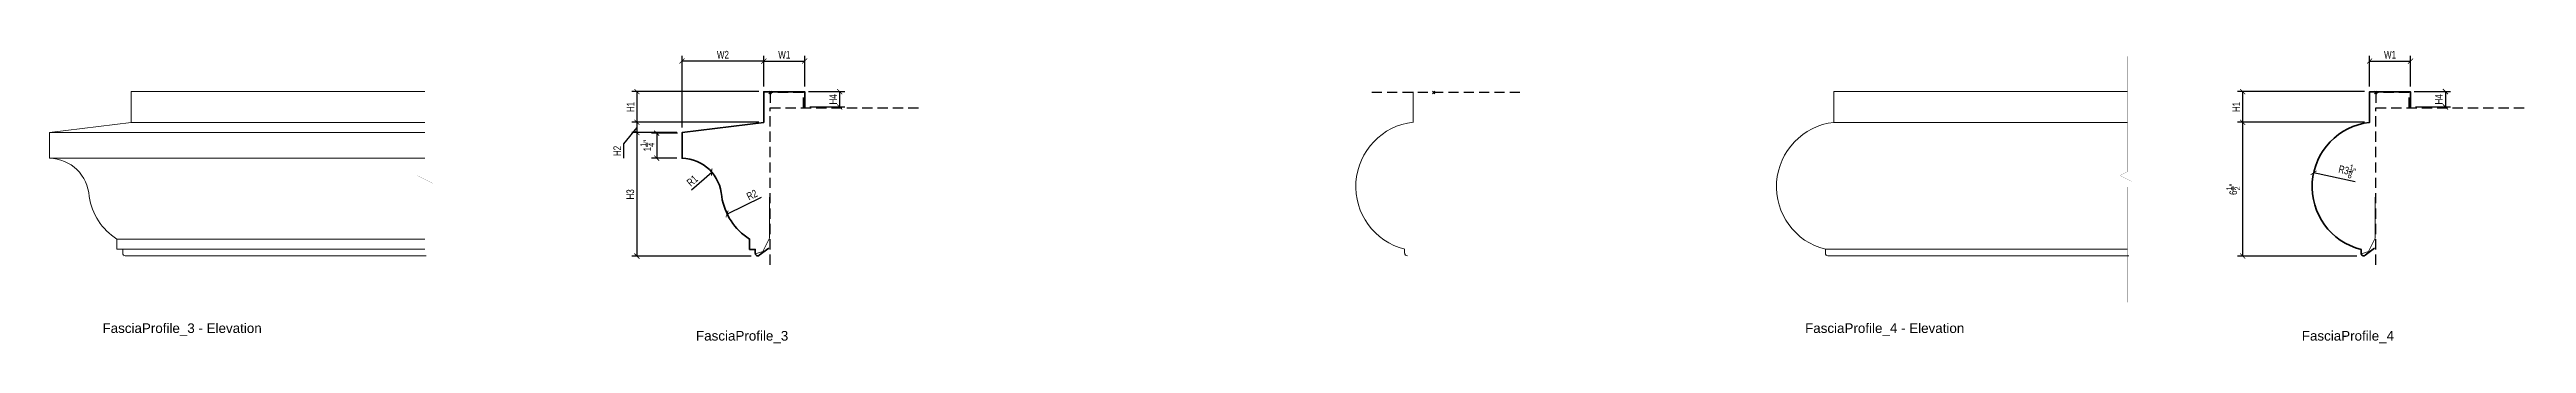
# Model space of a CAD drawing. Header units: inches. Extents: x 1550 to 1938, y 1113 to 1725.
# Drawn here: x 1725.2 to 1846.4, y 1587.6 to 1601.9 of the extents above; entities that cross this region are included whole.
import ezdxf
from ezdxf.enums import TextEntityAlignment as Align

# ---------------------------------------------------------------- set-up
doc = ezdxf.new("R2010")
doc.units = ezdxf.units.IN
doc.header["$LTSCALE"] = 4
doc.header["$MEASUREMENT"] = 0
doc.header["$PDMODE"] = 99
doc.header["$PDSIZE"] = 0.0625
doc.linetypes.add('HIDDEN2', pattern=[0.1875, 0.125, -0.0625])
doc.layers.get('Defpoints').update_dxf_attribs({"color": 121})
for name, color, linetype, lineweight in [('A-Anno-Dims', 211, 'Continuous', 25), ('A-Anno-Symb', 131, 'Continuous', 25), ('G-Anno-Ttlb', 213, 'Continuous', 50), ('SubStrate', 81, 'HIDDEN2', 25), ('Thin', 150, 'Continuous', 18), ('Wide', 212, 'Continuous', 35)]:
    doc.layers.add(name, color=color, linetype=linetype, lineweight=lineweight)
doc.layers.add('G-Anno-Nplt', color=140, linetype='Continuous', lineweight=18, plot=False)
doc.styles.add('Arch-Dim', font='arial.ttf', dxfattribs={"width": 0.75})
doc.styles.add('RomanS', font='romans.shx')
doc.dimstyles.new('Aec-Arch-I-3', dxfattribs={"dimscale": 4, "dimtxt": 0.09375, "dimasz": 0.0625, "dimexe": 0.0625, "dimexo": 0.0625, "dimgap": 0.03125, "dimtad": 1, "dimdec": 4, "dimzin": 3, "dimdsep": 46, "dimlunit": 4, "dimtxsty": 'Arch-Dim', "dimblk": 'ARCHTICK', "dimcen": 0.09375, "dimclrd": 8, "dimclre": 8, "dimazin": 2, "dimtfac": 0.75, "dimtdec": 4, "dimtix": 1, "dimtmove": 1, "dimatfit": 2, "dimldrblk": 'OPEN90', "dimfxl": 1, "dimtolj": 1, "dimtzin": 0, "dimarcsym": 0})

msp = doc.modelspace()

# ---------------------------------------------------------------- blocks, each defined once
blk = doc.blocks.new('Anno_Title_T2')
at = {"color": 0, "linetype": 'ByBlock', "lineweight": -2, "style": 'RomanS'}
blk.add_attdef('TITLE', (0, 0.5), '', height=1.25, dxfattribs=at)
blk.add_attdef('SCALE', text='', height=0.75, dxfattribs=at).set_placement((0, -0.5), align=Align.TOP_LEFT)
blk = doc.blocks.new('_ArchTick')
at = {"color": 0, "linetype": 'ByBlock', "const_width": 0.15}
blk.add_lwpolyline([(-0.5, -0.5), (0.5, 0.5)], dxfattribs=at)
blk = doc.blocks.new('*D177')
at = {"layer": 'A-Anno-Dims', "color": 8, "lineweight": -2, "transparency": 16777216}
for p, q in [((1760.18, 1600.11), (1760.18, 1601.6)), ((1760.18, 1601.35), (1762.18, 1601.35)), ((1762.18, 1600.11), (1762.18, 1601.6))]:
    blk.add_line(p, q, dxfattribs=at)
at = {"layer": 'Defpoints', "color": 0, "transparency": 16777216}
for p in [(1762.18, 1601.35), (1760.18, 1599.86), (1762.18, 1599.86)]:
    blk.add_point(p, dxfattribs=at)
at = {"layer": 'A-Anno-Dims', "color": 8, "lineweight": -2, "transparency": 16777216, "xscale": 0.25, "yscale": 0.25, "zscale": 0.25, "rotation": 180}
blk.add_blockref('_ArchTick', (1760.18, 1601.35), dxfattribs=at)
at = {"layer": 'A-Anno-Dims', "color": 8, "lineweight": -2, "transparency": 16777216, "xscale": 0.25, "yscale": 0.25, "zscale": 0.25}
blk.add_blockref('_ArchTick', (1762.18, 1601.35), dxfattribs=at)
at = {"layer": 'A-Anno-Dims', "color": 0, "transparency": 16777216, "insert": (1761.18, 1601.66), "char_height": 0.375, "attachment_point": 5, "style": 'Arch-Dim'}
blk.add_mtext('\\A1;W1', dxfattribs=at)
blk = doc.blocks.new('_Open90')
at = {"color": 0, "linetype": 'ByBlock', "lineweight": -2}
for p, q in [((0, 0), (-1, 0)), ((-0.5, 0.5), (0, 0)), ((0, 0), (-0.5, -0.5))]:
    blk.add_line(p, q, dxfattribs=at)
blk = doc.blocks.new('*D178')
at = {"layer": 'A-Anno-Dims', "color": 8, "lineweight": -2, "transparency": 16777216}
for p, q in [((1762.37, 1599.86), (1764.14, 1599.86)), ((1763.89, 1599.86), (1763.89, 1599.11)), ((1762.43, 1599.11), (1764.14, 1599.11))]:
    blk.add_line(p, q, dxfattribs=at)
at = {"layer": 'Defpoints', "color": 0, "transparency": 16777216}
for p in [(1762.12, 1599.86), (1762.18, 1599.11), (1763.89, 1599.11)]:
    blk.add_point(p, dxfattribs=at)
at = {"layer": 'A-Anno-Dims', "color": 8, "lineweight": -2, "transparency": 16777216, "xscale": 0.25, "yscale": 0.25, "zscale": 0.25}
for p, rotation in [((1763.89, 1599.86), 90), ((1763.89, 1599.11), 270)]:
    blk.add_blockref('_ArchTick', p, dxfattribs=dict(at, rotation=rotation))
at = {"layer": 'A-Anno-Dims', "color": 0, "transparency": 16777216, "insert": (1763.57, 1599.48), "char_height": 0.375, "attachment_point": 5, "rotation": 90, "style": 'Arch-Dim'}
blk.add_mtext('\\A1;H4', dxfattribs=at)
blk = doc.blocks.new('*D179')
at = {"layer": 'A-Anno-Dims', "color": 8, "lineweight": -2, "transparency": 16777216}
for p, q in [((1756.18, 1598.11), (1756.18, 1601.6)), ((1760.18, 1601.35), (1756.18, 1601.35)), ((1760.18, 1600.11), (1760.18, 1601.6))]:
    blk.add_line(p, q, dxfattribs=at)
at = {"layer": 'Defpoints', "color": 0, "transparency": 16777216}
for p in [(1756.18, 1601.35), (1760.18, 1599.86), (1756.18, 1597.86)]:
    blk.add_point(p, dxfattribs=at)
at = {"layer": 'A-Anno-Dims', "color": 8, "lineweight": -2, "transparency": 16777216, "xscale": 0.25, "yscale": 0.25, "zscale": 0.25, "rotation": 180}
blk.add_blockref('_ArchTick', (1756.18, 1601.35), dxfattribs=at)
at = {"layer": 'A-Anno-Dims', "color": 8, "lineweight": -2, "transparency": 16777216, "xscale": 0.25, "yscale": 0.25, "zscale": 0.25}
blk.add_blockref('_ArchTick', (1760.18, 1601.35), dxfattribs=at)
at = {"layer": 'A-Anno-Dims', "color": 0, "transparency": 16777216, "insert": (1758.18, 1601.66), "char_height": 0.375, "attachment_point": 5, "style": 'Arch-Dim'}
blk.add_mtext('\\A1;W2', dxfattribs=at)
blk = doc.blocks.new('*D180')
at = {"layer": 'A-Anno-Dims', "color": 8, "lineweight": -2, "transparency": 16777216}
for p, q in [((1759.93, 1599.86), (1753.72, 1599.86)), ((1753.97, 1599.86), (1753.97, 1598.36)), ((1759.93, 1598.36), (1753.72, 1598.36))]:
    blk.add_line(p, q, dxfattribs=at)
at = {"layer": 'Defpoints', "color": 0, "transparency": 16777216}
for p in [(1760.18, 1599.86), (1753.97, 1598.36), (1760.18, 1598.36)]:
    blk.add_point(p, dxfattribs=at)
at = {"layer": 'A-Anno-Dims', "color": 8, "lineweight": -2, "transparency": 16777216, "xscale": 0.25, "yscale": 0.25, "zscale": 0.25}
for p, rotation in [((1753.97, 1599.86), 90), ((1753.97, 1598.36), 270)]:
    blk.add_blockref('_ArchTick', p, dxfattribs=dict(at, rotation=rotation))
at = {"layer": 'A-Anno-Dims', "color": 0, "transparency": 16777216, "insert": (1753.66, 1599.11), "char_height": 0.375, "attachment_point": 5, "rotation": 90, "style": 'Arch-Dim'}
blk.add_mtext('\\A1;H1', dxfattribs=at)
blk = doc.blocks.new('*D181')
at = {"layer": 'A-Anno-Dims', "color": 8, "lineweight": -2, "transparency": 16777216}
for p, q in [((1759.93, 1598.36), (1753.72, 1598.36)), ((1753.97, 1598.36), (1753.97, 1597.86)), ((1753.97, 1598.11), (1753.32, 1597.31)), ((1753.32, 1597.31), (1753.32, 1596.61)), ((1755.93, 1597.86), (1753.72, 1597.86))]:
    blk.add_line(p, q, dxfattribs=at)
at = {"layer": 'Defpoints', "color": 0, "transparency": 16777216}
for p in [(1760.18, 1598.36), (1753.97, 1597.86), (1756.18, 1597.86)]:
    blk.add_point(p, dxfattribs=at)
at = {"layer": 'A-Anno-Dims', "color": 8, "lineweight": -2, "transparency": 16777216, "xscale": 0.25, "yscale": 0.25, "zscale": 0.25}
for p, rotation in [((1753.97, 1598.36), 90), ((1753.97, 1597.86), 270)]:
    blk.add_blockref('_ArchTick', p, dxfattribs=dict(at, rotation=rotation))
at = {"layer": 'A-Anno-Dims', "color": 0, "transparency": 16777216, "insert": (1753.01, 1596.96), "char_height": 0.375, "attachment_point": 5, "rotation": 90, "style": 'Arch-Dim'}
blk.add_mtext('\\A1;H2', dxfattribs=at)
blk = doc.blocks.new('*D182')
at = {"layer": 'A-Anno-Dims', "color": 8, "lineweight": -2, "transparency": 16777216}
for p, q in [((1755.93, 1597.86), (1753.72, 1597.86)), ((1753.97, 1597.86), (1753.97, 1591.83)), ((1759.56, 1591.83), (1753.72, 1591.83))]:
    blk.add_line(p, q, dxfattribs=at)
at = {"layer": 'Defpoints', "color": 0, "transparency": 16777216}
for p in [(1756.18, 1597.86), (1753.97, 1591.83), (1759.81, 1591.83)]:
    blk.add_point(p, dxfattribs=at)
at = {"layer": 'A-Anno-Dims', "color": 8, "lineweight": -2, "transparency": 16777216, "xscale": 0.25, "yscale": 0.25, "zscale": 0.25}
for p, rotation in [((1753.97, 1597.86), 90), ((1753.97, 1591.83), 270)]:
    blk.add_blockref('_ArchTick', p, dxfattribs=dict(at, rotation=rotation))
at = {"layer": 'A-Anno-Dims', "color": 0, "transparency": 16777216, "insert": (1753.65, 1594.84), "char_height": 0.375, "attachment_point": 5, "rotation": 90, "style": 'Arch-Dim'}
blk.add_mtext('\\A1;H3', dxfattribs=at)
blk = doc.blocks.new('*D183')
at = {"layer": 'A-Anno-Dims', "color": 8, "lineweight": -2, "transparency": 16777216}
for p, q in [((1755.96, 1597.83), (1754.69, 1597.83)), ((1754.94, 1597.83), (1754.94, 1596.61)), ((1755.93, 1596.61), (1754.69, 1596.61))]:
    blk.add_line(p, q, dxfattribs=at)
at = {"layer": 'Defpoints', "color": 0, "transparency": 16777216}
for p in [(1756.21, 1597.83), (1754.94, 1596.61), (1756.18, 1596.61)]:
    blk.add_point(p, dxfattribs=at)
at = {"layer": 'A-Anno-Dims', "color": 8, "lineweight": -2, "transparency": 16777216, "xscale": 0.25, "yscale": 0.25, "zscale": 0.25}
for p, rotation in [((1754.94, 1597.83), 90), ((1754.94, 1596.61), 270)]:
    blk.add_blockref('_ArchTick', p, dxfattribs=dict(at, rotation=rotation))
at = {"layer": 'A-Anno-Dims', "color": 0, "transparency": 16777216, "insert": (1754.48, 1597.22), "char_height": 0.375, "attachment_point": 5, "rotation": 90, "style": 'Arch-Dim'}
blk.add_mtext('\\A1;1{\\H0.750000x;\\S1/4;}"', dxfattribs=at)
blk = doc.blocks.new('*D184')
at = {"layer": 'A-Anno-Dims', "color": 8, "lineweight": -2, "transparency": 16777216}
blk.add_line((1756.64, 1595.06), (1757.63, 1595.93), dxfattribs=at)
at = {"layer": 'Defpoints', "color": 0, "transparency": 16777216}
for p in [(1757.63, 1595.93), (1756.14, 1594.62)]:
    blk.add_point(p, dxfattribs=at)
at = {"layer": 'A-Anno-Dims', "color": 8, "lineweight": -2, "transparency": 16777216, "xscale": 0.25, "yscale": 0.25, "zscale": 0.25, "rotation": 41.14279871953597}
blk.add_blockref('_ArchTick', (1757.63, 1595.93), dxfattribs=at)
at = {"layer": 'A-Anno-Dims', "color": 0, "transparency": 16777216, "insert": (1756.68, 1595.51), "char_height": 0.375, "attachment_point": 5, "rotation": 41.1428, "style": 'Arch-Dim'}
blk.add_mtext('\\A1;R1', dxfattribs=at)
blk = doc.blocks.new('*D185')
at = {"layer": 'A-Anno-Dims', "color": 8, "lineweight": -2, "transparency": 16777216}
blk.add_line((1760.05, 1594.69), (1758.38, 1593.88), dxfattribs=at)
at = {"layer": 'Defpoints', "color": 0, "transparency": 16777216}
for p in [(1761.08, 1595.19), (1758.38, 1593.88)]:
    blk.add_point(p, dxfattribs=at)
at = {"layer": 'A-Anno-Dims', "color": 8, "lineweight": -2, "transparency": 16777216, "xscale": 0.25, "yscale": 0.25, "zscale": 0.25, "rotation": 205.9084781277104}
blk.add_blockref('_ArchTick', (1758.38, 1593.88), dxfattribs=at)
at = {"layer": 'A-Anno-Dims', "color": 0, "transparency": 16777216, "insert": (1759.6, 1594.82), "char_height": 0.375, "attachment_point": 5, "rotation": 25.9085, "style": 'Arch-Dim'}
blk.add_mtext('\\A1;R2', dxfattribs=at)
blk = doc.blocks.new('AecDtl_FasciaProfile_3UK')
at = {"layer": 'Thin'}
blk.add_lwpolyline([(-0.71, -7.88), (-0.36, -7.77), (-0.03, -7.11), (-0.03, -5.11)], dxfattribs=at)
at = {"layer": 'Wide'}
blk.add_lwpolyline([(1.69, -0.71), (1.69, 0.04), (-0.31, 0.04), (-0.31, -1.46), (-4.31, -1.96), (-4.31, -3.21, -0.391378), (-2.37, -5.08, 0.216385), (-1.01, -7.16), (-1.01, -7.66), (-0.73, -7.66), (-0.73, -7.85, 0.620126), (-0.53, -7.95), (-0.07, -7.6)], format="xyb", dxfattribs=at)
blk = doc.blocks.new('*D187')
at = {"layer": 'A-Anno-Dims', "color": 8, "lineweight": -2, "transparency": 16777216}
for p, q in [((1838.73, 1600.11), (1838.73, 1601.6)), ((1838.73, 1601.35), (1840.73, 1601.35)), ((1840.73, 1600.11), (1840.73, 1601.6))]:
    blk.add_line(p, q, dxfattribs=at)
at = {"layer": 'Defpoints', "color": 0, "transparency": 16777216}
for p in [(1840.73, 1601.35), (1838.73, 1599.86), (1840.73, 1599.86)]:
    blk.add_point(p, dxfattribs=at)
at = {"layer": 'A-Anno-Dims', "color": 8, "lineweight": -2, "transparency": 16777216, "xscale": 0.25, "yscale": 0.25, "zscale": 0.25, "rotation": 180}
blk.add_blockref('_ArchTick', (1838.73, 1601.35), dxfattribs=at)
at = {"layer": 'A-Anno-Dims', "color": 8, "lineweight": -2, "transparency": 16777216, "xscale": 0.25, "yscale": 0.25, "zscale": 0.25}
blk.add_blockref('_ArchTick', (1840.73, 1601.35), dxfattribs=at)
at = {"layer": 'A-Anno-Dims', "color": 0, "transparency": 16777216, "insert": (1839.73, 1601.66), "char_height": 0.375, "attachment_point": 5, "style": 'Arch-Dim'}
blk.add_mtext('\\A1;W1', dxfattribs=at)
blk = doc.blocks.new('*D188')
at = {"layer": 'A-Anno-Dims', "color": 8, "lineweight": -2, "transparency": 16777216}
for p, q in [((1840.91, 1599.86), (1842.69, 1599.86)), ((1842.44, 1599.86), (1842.44, 1599.11)), ((1840.98, 1599.11), (1842.69, 1599.11))]:
    blk.add_line(p, q, dxfattribs=at)
at = {"layer": 'Defpoints', "color": 0, "transparency": 16777216}
for p in [(1840.66, 1599.86), (1840.73, 1599.11), (1842.44, 1599.11)]:
    blk.add_point(p, dxfattribs=at)
at = {"layer": 'A-Anno-Dims', "color": 8, "lineweight": -2, "transparency": 16777216, "xscale": 0.25, "yscale": 0.25, "zscale": 0.25}
for p, rotation in [((1842.44, 1599.86), 90), ((1842.44, 1599.11), 270)]:
    blk.add_blockref('_ArchTick', p, dxfattribs=dict(at, rotation=rotation))
at = {"layer": 'A-Anno-Dims', "color": 0, "transparency": 16777216, "insert": (1842.12, 1599.48), "char_height": 0.375, "attachment_point": 5, "rotation": 90, "style": 'Arch-Dim'}
blk.add_mtext('\\A1;H4', dxfattribs=at)
blk = doc.blocks.new('*D189')
at = {"layer": 'A-Anno-Dims', "color": 8, "lineweight": -2, "transparency": 16777216}
for p, q in [((1838.48, 1599.86), (1832.27, 1599.86)), ((1832.52, 1599.86), (1832.52, 1598.36)), ((1838.48, 1598.36), (1832.27, 1598.36))]:
    blk.add_line(p, q, dxfattribs=at)
at = {"layer": 'Defpoints', "color": 0, "transparency": 16777216}
for p in [(1838.73, 1599.86), (1832.52, 1598.36), (1838.73, 1598.36)]:
    blk.add_point(p, dxfattribs=at)
at = {"layer": 'A-Anno-Dims', "color": 8, "lineweight": -2, "transparency": 16777216, "xscale": 0.25, "yscale": 0.25, "zscale": 0.25}
for p, rotation in [((1832.52, 1599.86), 90), ((1832.52, 1598.36), 270)]:
    blk.add_blockref('_ArchTick', p, dxfattribs=dict(at, rotation=rotation))
at = {"layer": 'A-Anno-Dims', "color": 0, "transparency": 16777216, "insert": (1832.21, 1599.11), "char_height": 0.375, "attachment_point": 5, "rotation": 90, "style": 'Arch-Dim'}
blk.add_mtext('\\A1;H1', dxfattribs=at)
blk = doc.blocks.new('*D190')
at = {"layer": 'A-Anno-Dims', "color": 8, "lineweight": -2, "transparency": 16777216}
for p, q in [((1838.48, 1598.36), (1832.27, 1598.36)), ((1832.52, 1598.36), (1832.52, 1591.83)), ((1838.11, 1591.83), (1832.27, 1591.83))]:
    blk.add_line(p, q, dxfattribs=at)
at = {"layer": 'Defpoints', "color": 0, "transparency": 16777216}
for p in [(1838.73, 1598.36), (1832.52, 1591.83), (1838.36, 1591.83)]:
    blk.add_point(p, dxfattribs=at)
at = {"layer": 'A-Anno-Dims', "color": 8, "lineweight": -2, "transparency": 16777216, "xscale": 0.25, "yscale": 0.25, "zscale": 0.25}
for p, rotation in [((1832.52, 1598.36), 90), ((1832.52, 1591.83), 270)]:
    blk.add_blockref('_ArchTick', p, dxfattribs=dict(at, rotation=rotation))
at = {"layer": 'A-Anno-Dims', "color": 0, "transparency": 16777216, "insert": (1832.06, 1595.09), "char_height": 0.375, "attachment_point": 5, "rotation": 90, "style": 'Arch-Dim'}
blk.add_mtext('\\A1;6{\\H0.750000x;\\S1/2;}"', dxfattribs=at)
blk = doc.blocks.new('*D191')
at = {"layer": 'A-Anno-Dims', "color": 8, "lineweight": -2, "transparency": 16777216}
blk.add_line((1838.02, 1595.45), (1835.99, 1595.89), dxfattribs=at)
at = {"layer": 'Defpoints', "color": 0, "transparency": 16777216}
for p in [(1835.99, 1595.89), (1839.08, 1595.22)]:
    blk.add_point(p, dxfattribs=at)
at = {"layer": 'A-Anno-Dims', "color": 8, "lineweight": -2, "transparency": 16777216, "xscale": 0.25, "yscale": 0.25, "zscale": 0.25, "rotation": 167.8387837197162}
blk.add_blockref('_ArchTick', (1835.99, 1595.89), dxfattribs=at)
at = {"layer": 'A-Anno-Dims', "color": 0, "transparency": 16777216, "insert": (1837.63, 1596), "char_height": 0.375, "attachment_point": 5, "rotation": 347.8388, "style": 'Arch-Dim'}
blk.add_mtext('\\A1;R3{\\H0.750000x;\\S1/8;}"', dxfattribs=at)
blk = doc.blocks.new('AecDtl_FasciaProfile_4UK')
at = {"layer": 'Thin'}
blk.add_lwpolyline([(-0.71, -7.88), (-0.36, -7.77), (-0.03, -7.11), (-0.03, -5.11)], dxfattribs=at)
at = {"layer": 'Wide'}
blk.add_lwpolyline([(-0.07, -7.6), (-0.53, -7.95, -0.620126), (-0.73, -7.85), (-0.73, -7.66, -0.83637), (-0.31, -1.46), (-0.31, 0.04), (1.69, 0.04), (1.69, -0.71)], format="xyb", dxfattribs=at)
blk = doc.blocks.new('AecDtl_FasciaPro4ElevUK')
at = {"layer": 'Defpoints'}
for p in [(-1, 0.04), (-1, -1.46), (-1.42, -7.66), (-1.42, -7.85), (-1.29, -7.97)]:
    blk.add_point(p, dxfattribs=at)
at = {"layer": 'Thin'}
for p, q in [((-1, -1.46), (-1, 0.04)), ((-1.42, -7.85), (-1.42, -7.66))]:
    blk.add_line(p, q, dxfattribs=at)
for centre, radius, start, end in [((-0.65, -4.59), 3.16, 96.3266, 255.959), ((-1.29, -7.85), 0.125, 180, 271.4884)]:
    blk.add_arc(centre, radius, start, end, dxfattribs=at)

# ---------------------------------------------------------------- dimensions: what is measured, and where the dimension line sits
at = {"layer": 'A-Anno-Dims'}
for base, p1, p2, text, picture, middle in [((1756.18124, 1601.34905), (1760.18124, 1599.86244), (1756.18124, 1597.85759), 'W2', '*D179', (1758.18124, 1601.66232)), ((1762.17817, 1601.34905), (1760.18124, 1599.85759), (1762.17817, 1599.86244), 'W1', '*D177', (1761.1797, 1601.66232)), ((1840.72722, 1601.34905), (1838.73029, 1599.85759), (1840.72722, 1599.86244), 'W1', '*D187', (1839.72876, 1601.66232))]:
    dim = msp.add_linear_dim(base=base, p1=p1, p2=p2, text=text, dimstyle='Aec-Arch-I-3', dxfattribs=at)
    dim.commit()
    dim.dimension.update_dxf_attribs({"geometry": picture, "text_midpoint": middle})
for base, p1, p2, text, picture, middle in [((1753.97023, 1598.35759), (1760.18124, 1599.86244), (1760.18124, 1598.35759), 'H1', '*D180', (1753.65696, 1599.11001)), ((1763.887, 1599.1068), (1762.11567, 1599.85759), (1762.17817, 1599.1068), 'H4', '*D178', (1763.5745, 1599.48219)), ((1832.51928, 1598.35759), (1838.73029, 1599.86244), (1838.73029, 1598.35759), 'H1', '*D189', (1832.20601, 1599.11001)), ((1842.43605, 1599.1068), (1840.66472, 1599.85759), (1840.72722, 1599.1068), 'H4', '*D188', (1842.12355, 1599.48219)), ((1753.97023, 1591.82778), (1756.18124, 1597.85759), (1759.80959, 1591.82778), 'H3', '*D182', (1753.65363, 1594.84268))]:
    dim = msp.add_linear_dim(base=base, p1=p1, p2=p2, angle=90, text=text, dimstyle='Aec-Arch-I-3', dxfattribs=at)
    dim.commit()
    dim.dimension.update_dxf_attribs({"geometry": picture, "text_midpoint": middle})
dim = msp.add_linear_dim(base=(1753.97023, 1597.85759), p1=(1760.18124, 1598.35759), p2=(1756.18124, 1597.85759), angle=90, text='H2', dimstyle='Aec-Arch-I-3', dxfattribs=at)
dim.commit()
dim.dimension.update_dxf_attribs({"geometry": '*D181', "text_midpoint": (1753.32024, 1597.18151), "dimtype": 160})
for base, p1, p2, picture, middle in [((1832.51928, 1591.82778), (1838.73029, 1598.35759), (1838.35864, 1591.82778), '*D190', (1832.0618, 1595.09268)), ((1754.93592, 1596.60759), (1756.21249, 1597.83), (1756.18124, 1596.60759), '*D183', (1754.48222, 1597.21879))]:
    dim = msp.add_linear_dim(base=base, p1=p1, p2=p2, angle=90, dimstyle='Aec-Arch-I-3', dxfattribs=at)
    dim.commit()
    dim.dimension.update_dxf_attribs({"geometry": picture, "text_midpoint": middle})
for center, mpoint, text, picture, middle in [((1756.13656, 1594.62449), (1757.63035, 1595.92958), 'R1', '*D184', (1756.88346, 1595.27704)), ((1761.08358, 1595.19471), (1758.38344, 1593.8831), 'R2', '*D185', (1759.73351, 1594.53891))]:
    dim = msp.add_radius_dim(center=center, mpoint=mpoint, text=text, dimstyle='Aec-Arch-I-3', dxfattribs=at)
    dim.commit()
    dim.dimension.update_dxf_attribs({"geometry": picture, "text_midpoint": middle, "dimtype": 164})
dim = msp.add_radius_dim(center=(1839.07807, 1595.2208), mpoint=(1835.99288, 1595.88565), dimstyle='Aec-Arch-I-3', dxfattribs=at)
dim.commit()
dim.dimension.update_dxf_attribs({"geometry": '*D191', "text_midpoint": (1837.53547, 1595.55322), "dimtype": 164})

# ---------------------------------------------------------------- linework, layer by layer
at = {"layer": 'A-Anno-Symb', "const_width": 0.00375}
for points in [[(1743.60344, 1601.58341), (1743.60344, 1597.44869), (1743.60344, 1595.94869), (1743.22844, 1595.76119), (1743.97844, 1595.38619), (1743.60344, 1595.19869), (1743.60344, 1593.69869), (1743.60344, 1589.56396)], [(1826.88747, 1601.58341), (1826.88747, 1597.44869), (1826.88747, 1595.94869), (1826.51247, 1595.76119), (1827.26247, 1595.38619), (1826.88747, 1595.19869), (1826.88747, 1593.69869), (1826.88747, 1589.56396)]]:
    msp.add_lwpolyline(points, dxfattribs=at)
at = {"layer": 'G-Anno-Nplt'}
for p in [(1760.49067, 1599.81557), (1792.94695, 1599.81557), (1839.03972, 1599.81557)]:
    msp.add_point(p, dxfattribs=at)
at = {"layer": 'SubStrate'}
for points in [[(1760.49067, 1599.06557), (1762.11567, 1599.06557), (1762.11567, 1599.81557), (1760.49067, 1599.81557)], [(1839.03972, 1599.06557), (1840.66472, 1599.06557), (1840.66472, 1599.81557), (1839.03972, 1599.81557)]]:
    msp.add_lwpolyline(points, close=True, dxfattribs=at)
for points in [[(1797.16809, 1599.81557), (1789.85841, 1599.81557)], [(1760.49067, 1591.40516), (1760.49067, 1599.06557), (1767.85375, 1599.06557)], [(1839.03972, 1591.40516), (1839.03972, 1599.06557), (1846.4028, 1599.06557)]]:
    msp.add_lwpolyline(points, dxfattribs=at)
at = {"layer": 'Thin'}
for p, q in [((1729.23998, 1599.85759), (1743.60344, 1599.85759)), ((1729.23998, 1599.85759), (1729.23998, 1598.35759)), ((1731.23691, 1599.85759), (1729.23998, 1599.85759)), ((1729.23998, 1599.85759), (1729.23998, 1598.35759)), ((1812.52401, 1599.85759), (1826.88747, 1599.85759)), ((1812.52401, 1598.35759), (1812.52401, 1599.85759)), ((1812.52401, 1599.85759), (1814.52094, 1599.85759)), ((1729.23998, 1598.35759), (1725.23998, 1597.85759)), ((1729.23998, 1598.35759), (1725.23998, 1597.85759)), ((1725.23998, 1597.85759), (1725.23998, 1596.60759)), ((1725.23998, 1597.85759), (1725.23998, 1596.60759)), ((1725.23998, 1596.60759), (1743.60344, 1596.60759)), ((1728.53542, 1592.65917), (1728.53542, 1592.15908)), ((1728.53542, 1592.65917), (1743.60344, 1592.65917)), ((1728.53542, 1592.15908), (1728.82206, 1592.15908)), ((1728.82206, 1592.15908), (1728.82206, 1591.96588)), ((1728.82206, 1592.15908), (1743.60344, 1592.15908)), ((1812.10608, 1592.15908), (1826.88747, 1592.15908)), ((1812.10608, 1591.96588), (1812.10608, 1592.15908)), ((1728.84198, 1591.8049), (1728.84349, 1591.80318))]:
    msp.add_line(p, q, dxfattribs=at)
for points in [[(1729.23998, 1598.35759), (1743.60344, 1598.35759)], [(1812.52401, 1598.35759), (1826.88747, 1598.35759)], [(1725.23998, 1597.85759), (1743.60344, 1597.85759)], [(1728.94381, 1591.84093), (1743.66305, 1591.84093)], [(1812.22784, 1591.84093), (1826.94708, 1591.84093)]]:
    msp.add_lwpolyline(points, dxfattribs=at)
for centre, radius, start, end in [((1812.87178, 1595.2208), 3.15601, 96.3265522, 255.9589862), ((1725.1953, 1594.62449), 1.9836, 3.2122948, 88.7094077), ((1730.14232, 1595.19471), 3.00184, 188.796651, 237.6355632), ((1728.94706, 1591.96588), 0.125, 180, 268.5116194), ((1812.23108, 1591.96588), 0.125, 180, 271.4883806)]:
    msp.add_arc(centre, radius, start, end, dxfattribs=at)

# ---------------------------------------------------------------- block references
for name, p in [('AecDtl_FasciaProfile_3UK', (1760.49067, 1599.81557)), ('AecDtl_FasciaPro4ElevUK', (1792.94695, 1599.81557)), ('AecDtl_FasciaProfile_4UK', (1839.03972, 1599.81557))]:
    msp.add_blockref(name, p)
at = {"layer": 'G-Anno-Ttlb'}
ref = msp.add_blockref('Anno_Title_T2', (1727.83096, 1587.88777), dxfattribs=dict(at, xscale=0.375, yscale=0.375, zscale=0.375))
ref.add_attrib('TITLE', 'FasciaProfile_3 - Elevation', (1727.83096, 1588.07527), dxfattribs={"layer": '0', "color": 0, "linetype": 'ByBlock', "lineweight": -2, "height": 0.46875, "style": 'Arch-Dim'})
ref = msp.add_blockref('Anno_Title_T2', (1811.11499, 1587.88777), dxfattribs=dict(at, xscale=0.375, yscale=0.375, zscale=0.375))
ref.add_attrib('TITLE', 'FasciaProfile_4 - Elevation', (1811.11499, 1588.07527), dxfattribs={"layer": '0', "color": 0, "linetype": 'ByBlock', "lineweight": -2, "height": 0.46875, "style": 'Arch-Dim'})
ref = msp.add_blockref('Anno_Title_T2', (1756.86319, 1587.51495), dxfattribs=dict(at, xscale=0.375, yscale=0.375, zscale=0.375))
ref.add_attrib('TITLE', 'FasciaProfile_3', (1756.86319, 1587.70245), dxfattribs={"layer": '0', "color": 0, "linetype": 'ByBlock', "lineweight": -2, "height": 0.46875, "style": 'Arch-Dim'})
ref = msp.add_blockref('Anno_Title_T2', (1835.41224, 1587.51495), dxfattribs=dict(at, xscale=0.375, yscale=0.375, zscale=0.375))
ref.add_attrib('TITLE', 'FasciaProfile_4', (1835.41224, 1587.70245), dxfattribs={"layer": '0', "color": 0, "linetype": 'ByBlock', "lineweight": -2, "height": 0.46875, "style": 'Arch-Dim'})

msp.set_redraw_order([(e.dxf.handle, doc.entitydb.next_handle()) for e in msp.query("TEXT MTEXT ATTDEF DIMENSION ARC_DIMENSION")])  # texts and dimensions are drawn at this point

doc.saveas('drawing.dxf')
